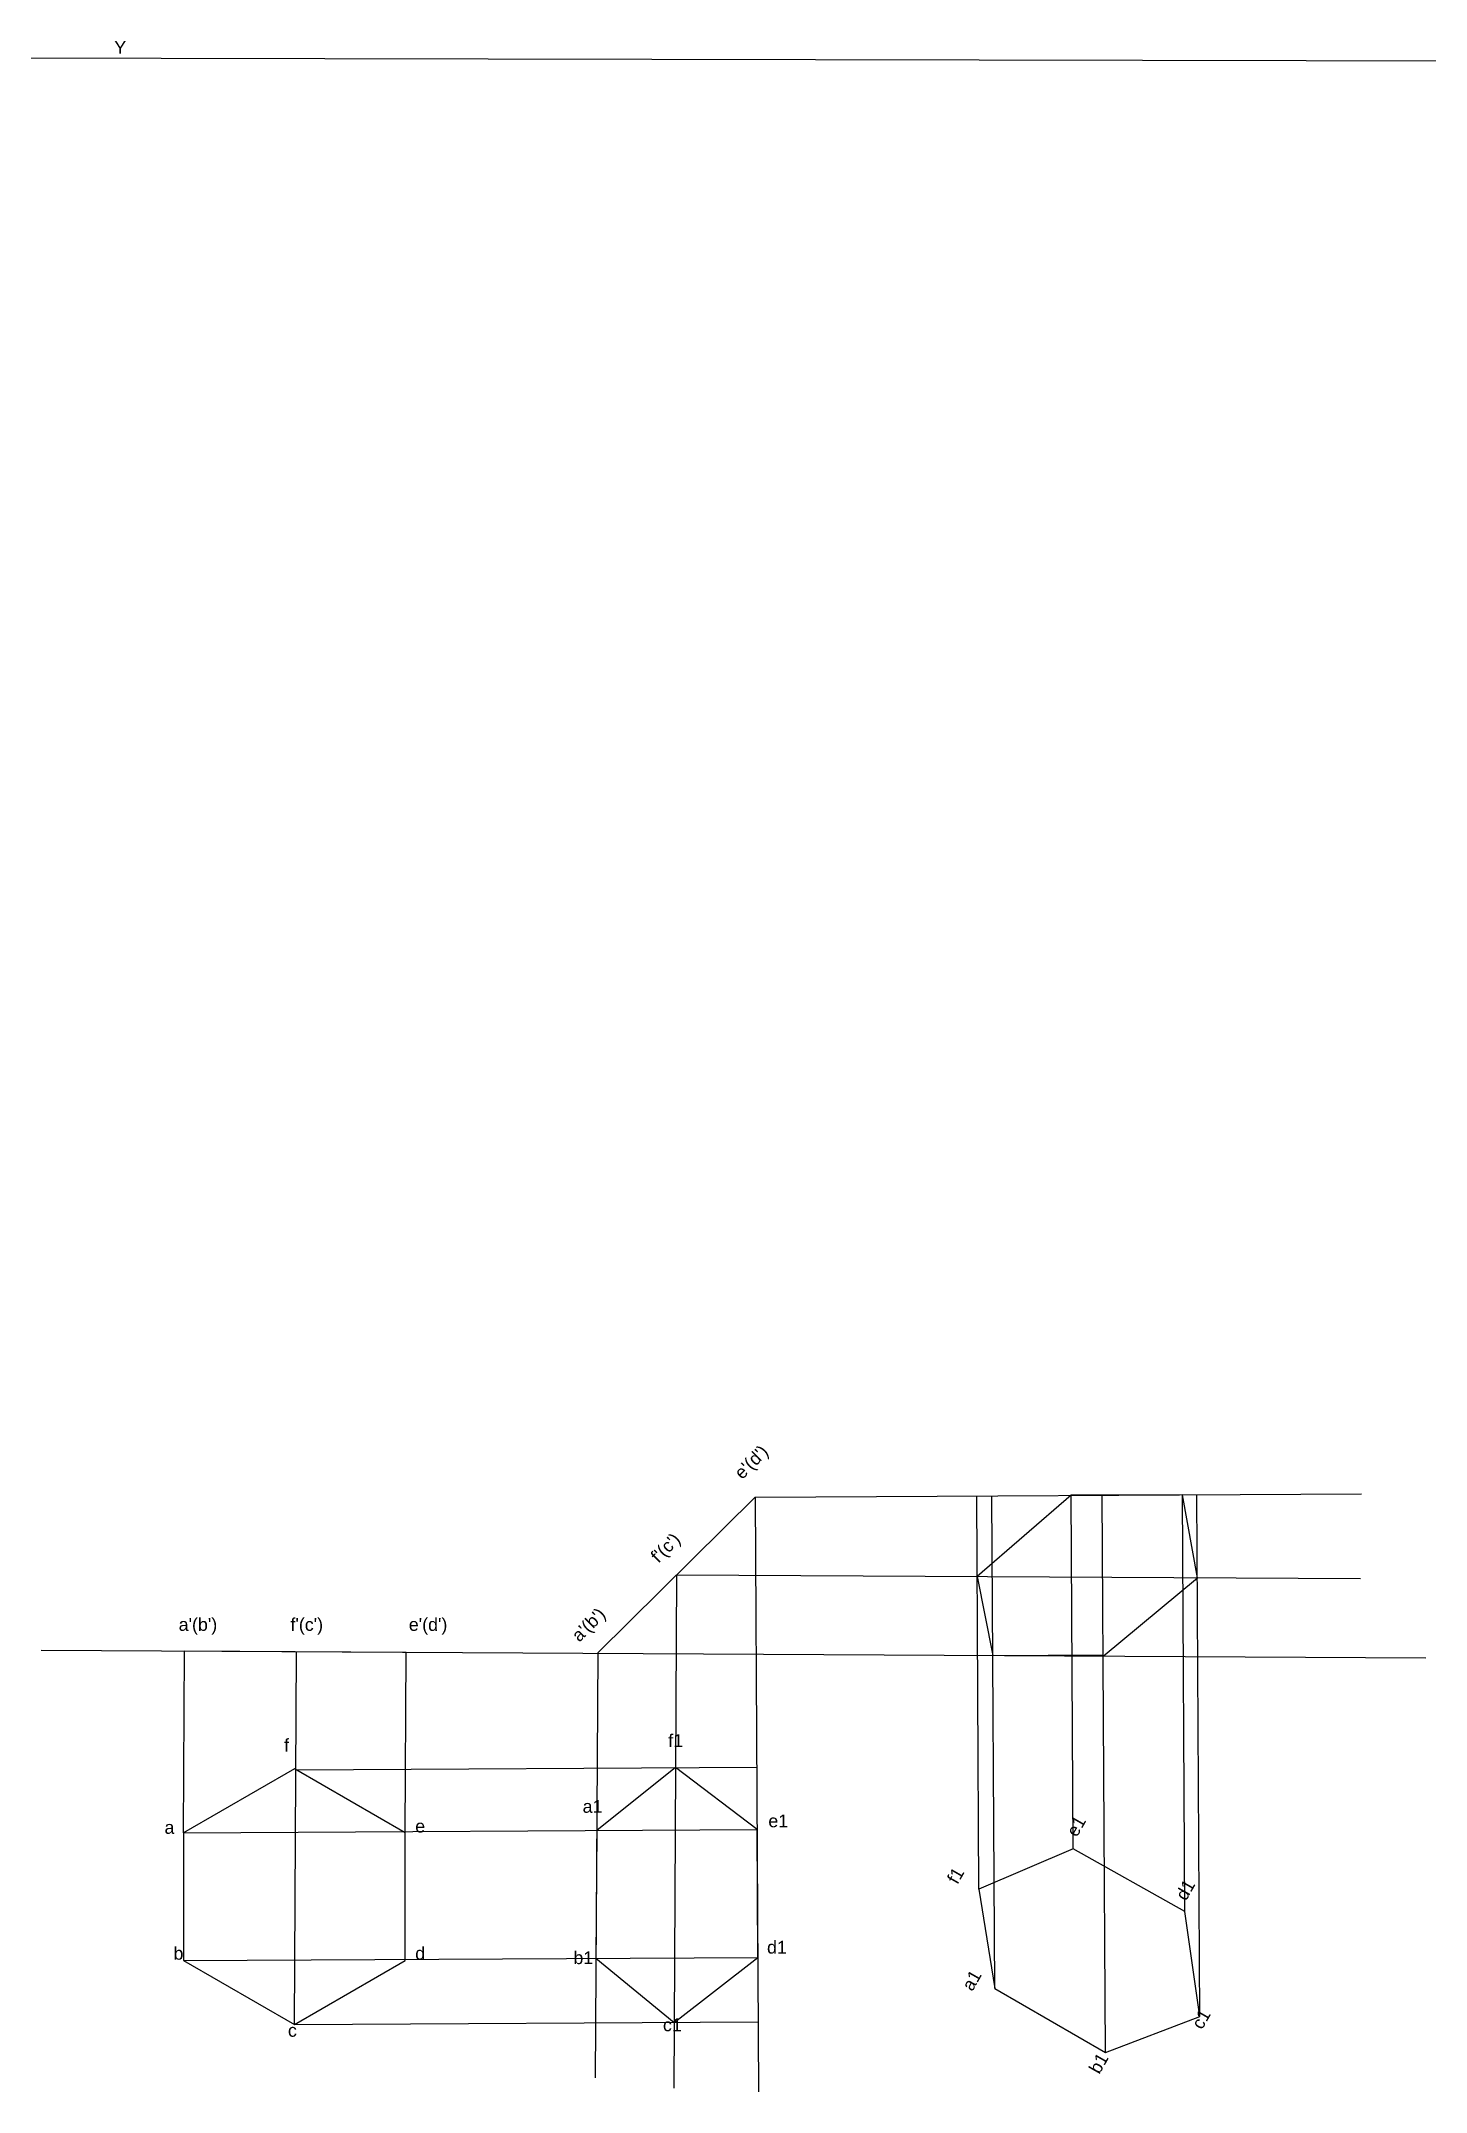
# Model space of a CAD drawing. Header units: millimetres. Extents: x 1182 to 4265, y 649 to 1506.
# Drawn here: x 1426.4 to 1751.3, y 649.1 to 1130.6 of the extents above; entities that cross this region are included whole.
import ezdxf

# ---------------------------------------------------------------- set-up
doc = ezdxf.new("R2010")
doc.units = ezdxf.units.MM
doc.styles.get("Standard").update_dxf_attribs({"font": 'arial.ttf'})

msp = doc.modelspace()

# ---------------------------------------------------------------- texts
for s, p in [('Y', (1443.59, 1127.56)), ("a'(b')", (1458.69, 757.38)), ("f'(c')", (1484.93, 757.38)), ("e'(d')", (1512.69, 757.38)), ('f', (1483.43, 729.04)), ('f1', (1573.56, 730.11)), ('a1', (1553.47, 714.67)), ('e1', (1597.05, 711.27)), ('a', (1455.37, 709.74)), ('e', (1514.2, 710.04)), ('d1', (1596.74, 681.62)), ('b', (1457.48, 680.19)), ('d', (1514.2, 680.19)), ('b1', (1551.31, 679.15)), ('c', (1484.33, 662.1)), ('c1', (1572.32, 663.4))]:
    msp.add_text(s, height=3).set_placement(p)
for s, rotation, p in [("e'(d')", 45, (1590.89, 792.76)), ("f'(c')", 45, (1571.26, 773.14)), ("a'(b')", 45, (1552.7, 754.58)), ('e1', 60.341, (1669.41, 708.78)), ('f1', 60.341, (1641.42, 697.69)), ('d1', 60.341, (1695.02, 693.83)), ('a1', 60.341, (1644.9, 672.59)), ('c1', 60.341, (1698.78, 663.6)), ('b1', 60.341, (1674.69, 653.13))]:
    msp.add_text(s, height=3, rotation=rotation).set_placement(p)

# ---------------------------------------------------------------- linework, layer by layer
for p, q in [((1182.34, 1127.05), (4264.84, 1120.87)), ((1593.98, 788.78), (1736.24, 789.57)), ((1593.98, 788.78), (1594.76, 649.14)), ((1646.46, 696.77), (1645.95, 789.07)), ((1650.15, 673.41), (1649.51, 789.09)), ((1668.59, 706.21), (1668.13, 789.19)), ((1676.13, 658.41), (1675.4, 789.23)), ((1694.74, 691.51), (1694.2, 789.34)), ((1698.27, 666.89), (1697.59, 789.36)), ((1575.51, 770.51), (1574.84, 650.04)), ((1575.51, 770.51), (1735.95, 769.63)), ((1426.4, 752.86), (1751.34, 751.05)), ((1459.86, 709.97), (1460.1, 752.67)), ((1485.84, 664.97), (1486.33, 752.52)), ((1511.82, 709.97), (1512.06, 752.38)), ((1557.03, 752.24), (1556.44, 652.46)), ((1486.17, 724.78), (1594.33, 725.38)), ((1459.86, 709.97), (1594.41, 710.72)), ((1459.86, 679.97), (1594.58, 680.72)), ((1485.84, 664.97), (1594.66, 665.57))]:
    msp.add_line(p, q)
at = {"color": 6, "lineweight": -3}
for p, q in [((1557.03, 752.24), (1593.98, 788.78)), ((1668.13, 789.19), (1646.05, 770.12)), ((1694.2, 789.34), (1668.13, 789.19)), ((1697.7, 769.84), (1694.2, 789.34)), ((1646.05, 770.12), (1649.72, 751.61)), ((1675.62, 751.47), (1697.7, 769.84)), ((1460.1, 752.67), (1512.06, 752.38)), ((1649.72, 751.61), (1675.61, 751.76)), ((1575.26, 725.27), (1556.78, 710.51)), ((1594.41, 710.72), (1575.26, 725.27)), ((1556.78, 710.51), (1556.61, 680.51)), ((1594.58, 680.72), (1594.41, 710.72)), ((1668.59, 706.21), (1646.46, 696.77)), ((1694.74, 691.51), (1668.59, 706.21)), ((1646.46, 696.77), (1650.15, 673.41)), ((1698.27, 666.89), (1694.74, 691.51)), ((1556.61, 680.51), (1574.93, 665.46)), ((1574.93, 665.46), (1594.58, 680.72)), ((1650.15, 673.41), (1676.13, 658.41)), ((1676.13, 658.41), (1698.27, 666.89))]:
    msp.add_line(p, q, dxfattribs=at)
msp.add_lwpolyline([(1511.82, 709.97), (1485.84, 724.97), (1459.86, 709.97), (1459.86, 679.97), (1485.84, 664.97), (1511.82, 679.97)], close=True, dxfattribs=at)

msp.set_redraw_order([(e.dxf.handle, doc.entitydb.next_handle()) for e in msp.query("TEXT MTEXT ATTDEF DIMENSION ARC_DIMENSION")])  # texts and dimensions are drawn at this point

doc.saveas('drawing.dxf')
